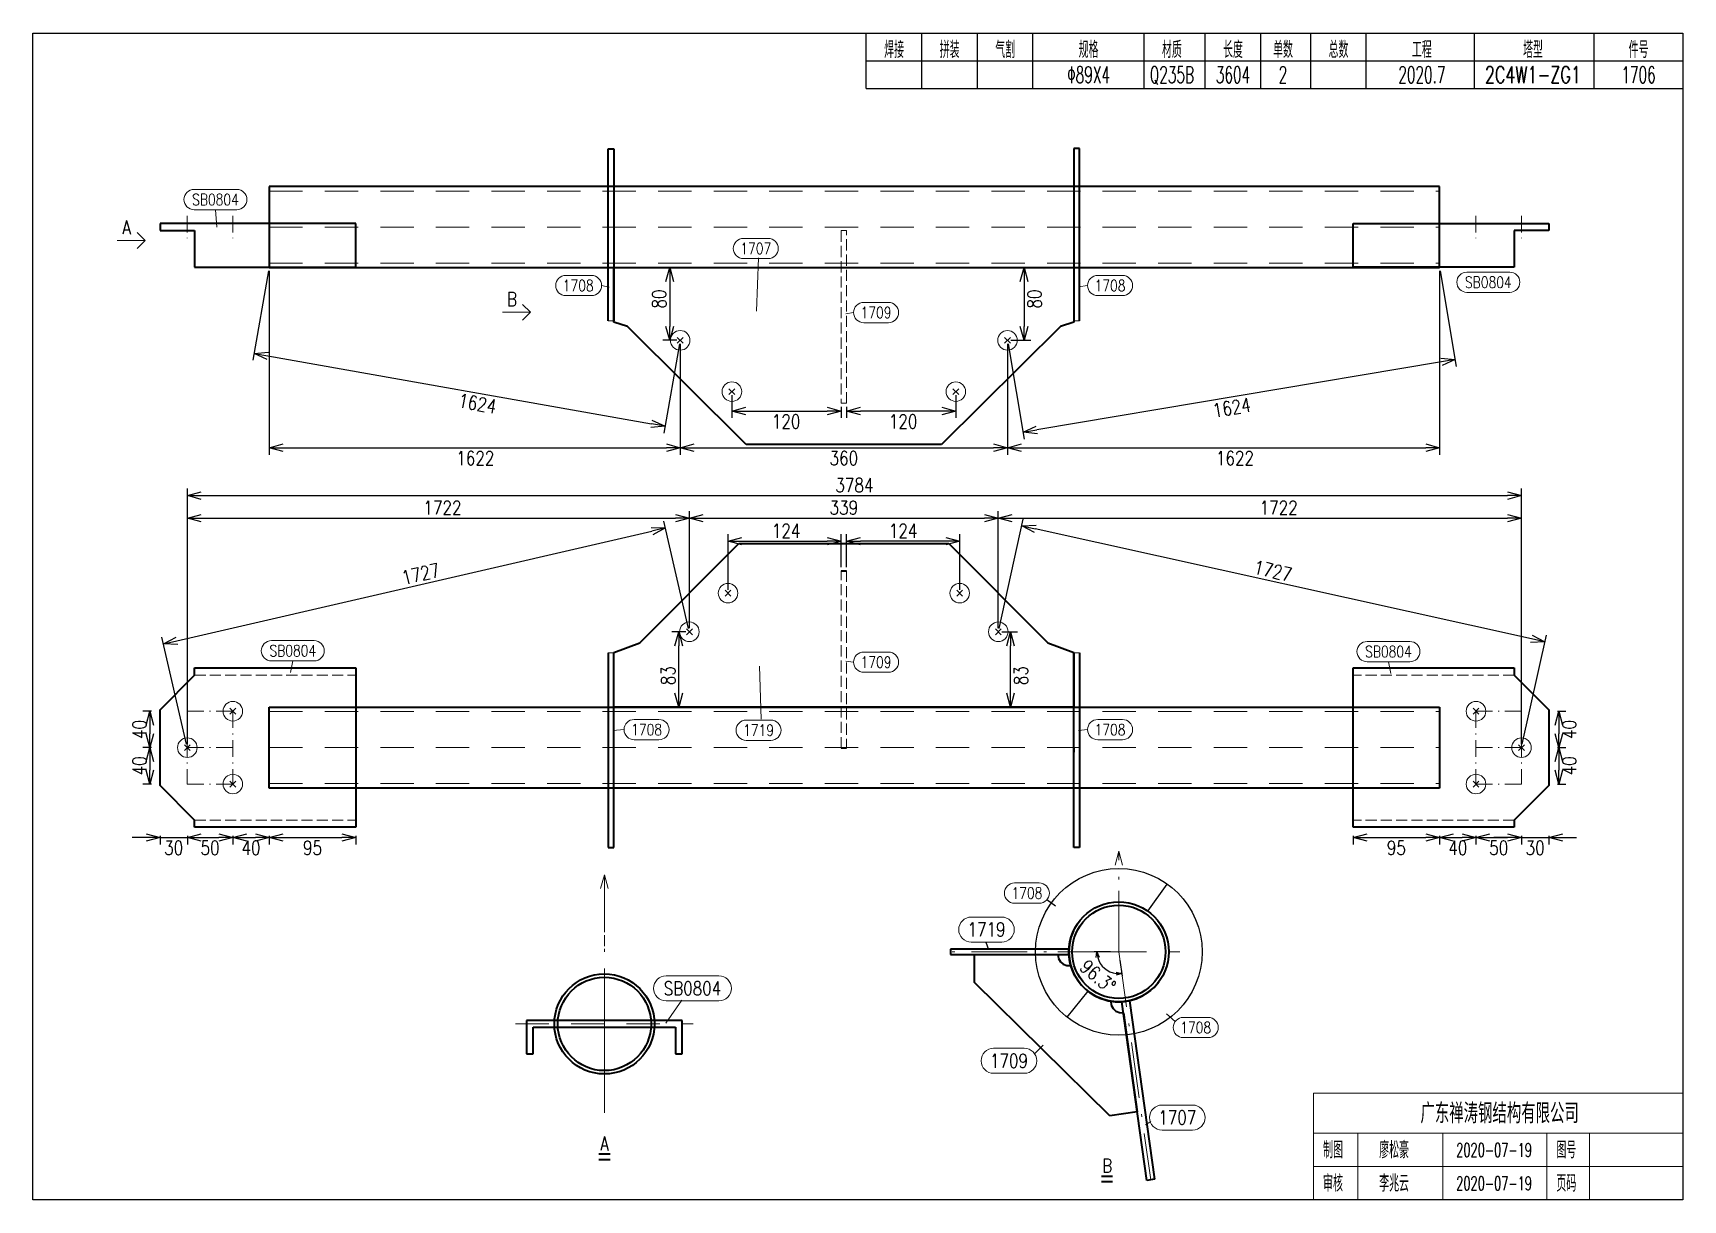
# Model space of a CAD drawing. Extents: x 154981 to 165753, y -86801 to -82885.
# Drawn here: x 157975.1 to 158272.1, y -83946.7 to -83736.7 of the extents above; entities that cross this region are included whole.
import ezdxf
from ezdxf.enums import TextEntityAlignment as Align

# ---------------------------------------------------------------- set-up
doc = ezdxf.new("R2010")
doc.units = 0
doc.header["$MEASUREMENT"] = 0
for name, pattern in [('一点画线', [5.2, 3, -1, 0.2, -1]), ('虚线', [2.75, 2, -0.75]), ('长一点画线', [16.5, 10, -3, 0.5, -3]), ('长虚线', [10, 6, -4])]:
    doc.linetypes.add(name, pattern=pattern)
doc.layers.get('0').update_dxf_attribs({"linetype": 'CONTINUOUS', "lineweight": 25})
doc.layers.get('Defpoints').update_dxf_attribs({"linetype": 'CONTINUOUS'})
doc.layers.add('4', color=7, linetype='CONTINUOUS', lineweight=25)
doc.layers.add('5', color=7, linetype='CONTINUOUS', lineweight=25)
doc.styles.add('DimFont', font='simplex.shx', dxfattribs={"width": 0.8, "bigfont": 'gbhzfs.shx'})
doc.styles.get("Standard").update_dxf_attribs({"font": 'simplex.shx', "width": 0.7, "height": 3, "bigfont": 'gbhzfs.shx'})
doc.dimstyles.new('DHDxfDimStyleOpen30', dxfattribs={"dimtxt": 2.5, "dimasz": 2.5, "dimexe": 1.25, "dimexo": 0.625, "dimtad": 2, "dimtxsty": 'DimFont', "dimblk": 'OPEN30', "dimblk1": 'OPEN30', "dimblk2": 'OPEN30', "dimcen": 2.5, "dimadec": 0, "dimazin": 0, "dimtfac": 1, "dimtmove": 0, "dimatfit": 3, "dimfxl": 0, "dimarcsym": 0})

msp = doc.modelspace()

# ---------------------------------------------------------------- texts
at = {"layer": '4', "color": 1, "linetype": 'Continuous', "lineweight": 25}
for s, width, p in [('焊接', 0.7, (158130.11666, -83739.66733)), ('拼装', 0.7, (158140.11666, -83739.66733)), ('气割', 0.7, (158150.11666, -83739.66733)), ('规格', 0.7, (158165.11666, -83739.66733)), ('材质', 0.7, (158180.11666, -83739.66733)), ('长度', 0.7, (158191.11666, -83739.66733)), ('单数', 0.7, (158200.11666, -83739.66733)), ('总数', 0.7, (158210.11666, -83739.66733)), ('工程', 0.7, (158225.11666, -83739.66733)), ('塔型', 0.7, (158245.11666, -83739.66733)), ('件号', 0.6, (158264.11666, -83739.66733)), ('Φ89X4', 0.6, (158165.11666, -83744.16733)), ('Q235B', 0.6, (158180.11666, -83744.16733)), ('3604', 0.6, (158191.11666, -83744.16733)), ('2', 0.6, (158200.11666, -83744.16733)), ('2020.7', 0.6, (158225.11666, -83744.16733)), ('2C4W1-ZG1', 0.7, (158245.11666, -83744.16733)), ('1706', 0.6, (158264.11666, -83744.16733))]:
    msp.add_text(s, height=3, dxfattribs=dict(at, width=width)).set_placement(p, align=Align.MIDDLE_CENTER)
at = {"layer": '4', "color": 1, "linetype": 'Continuous', "lineweight": 13}
msp.add_text('广东禅涛钢结构有限公司', height=3.6, dxfattribs=at).set_placement((158239.11666, -83931.06733), align=Align.MIDDLE_CENTER)
for s, height, width, p in [('制图', 3, 0.8, (158209.11666, -83937.66733)), ('廖松豪', 3, 0.7, (158220.11666, -83937.66733)), ('2020-07-19', 2.5, 0.6, (158238.11666, -83937.66733)), ('图号', 3, 0.8, (158251.11666, -83937.66733)), ('审核', 3, 0.8, (158209.11666, -83943.66733)), ('李兆云', 3, 0.7, (158220.11666, -83943.66733)), ('2020-07-19', 2.5, 0.6, (158238.11666, -83943.66733)), ('页码', 3, 0.8, (158251.11666, -83943.66733))]:
    msp.add_text(s, height=height, dxfattribs=dict(at, width=width)).set_placement(p, align=Align.MIDDLE_CENTER)
at = {"layer": '5', "color": 6, "linetype": 'Continuous', "lineweight": 18, "width": 0.8}
for s, height, p in [('SB0804', 2.025, (158007.95853, -83766.64272)), ('1707', 2.025, (158105.22171, -83775.44503)), ('SB0804', 2.025, (158237.0743, -83781.52087)), ('1708', 2.025, (158073.24941, -83782.10915)), ('1708', 2.025, (158168.99476, -83782.10915)), ('1709', 2.025, (158126.87476, -83786.96915)), ('SB0804', 2.025, (158021.87951, -83847.83129)), ('1709', 2.025, (158126.87476, -83849.87876)), ('SB0804', 2.025, (158219.10089, -83847.98481)), ('1708', 2.025, (158085.56476, -83862.02876)), ('1719', 2.025, (158105.71685, -83862.1294)), ('1708', 2.025, (158168.99476, -83862.02876)), ('1708', 2.025, (158154.01422, -83891.43814)), ('1719', 2.5, (158146.74285, -83898.00181)), ('SB0804', 2.5, (158093.81716, -83908.5824)), ('1708', 2.025, (158184.40985, -83915.63183)), ('1709', 2.5, (158150.78429, -83921.62252)), ('1707', 2.5, (158181.09038, -83931.83442))]:
    msp.add_text(s, height=height, dxfattribs=at).set_placement(p, align=Align.MIDDLE_CENTER)
at = {"layer": '5', "color": 6, "linetype": 'Continuous', "lineweight": 13, "width": 0.8}
for s, p in [('A', (157991.97498, -83771.64468)), ('B', (158061.34214, -83784.55428))]:
    msp.add_text(s, height=2.5, dxfattribs=at).set_placement(p, align=Align.MIDDLE_CENTER)
at = {"layer": '5', "color": 6, "linetype": 'Continuous', "lineweight": 18, "width": 0.8}
for s, p in [('A', (158077.98571, -83935.26256)), ('B', (158168.4539, -83939.24198))]:
    msp.add_text(s, height=2.5, dxfattribs=at).set_placement(p, align=Align.TOP_CENTER)

# ---------------------------------------------------------------- blocks, each defined once
blk = doc.blocks.new('_OPEN30')
at = {"color": 0, "linetype": 'ByBlock', "lineweight": -2}
for p, q in [((-1, 0.27), (0, 0)), ((0, 0), (-1, -0.27)), ((0, 0), (-1, 0))]:
    blk.add_line(p, q, dxfattribs=at)
blk = doc.blocks.new('*D743')
at = {"layer": '5', "color": 3, "linetype": 'Continuous', "lineweight": -2}
for p, q in [((158169.07, -83902.01), (158166.13, -83902.01)), ((158170.77, -83903.5), (158171.18, -83906.4))]:
    blk.add_line(p, q, dxfattribs=at)
blk.add_arc((158170.57, -83902.01), 3.93, 194.6125, 263.3571, dxfattribs=at)
at = {"layer": 'Defpoints', "color": 0, "linetype": 'Continuous'}
for p in [(158169.57, -83902.01), (158170.57, -83902.01), (158167.26, -83904.13), (158170.7, -83903)]:
    blk.add_point(p, dxfattribs=at)
at = {"layer": '5', "color": 3, "linetype": 'Continuous', "lineweight": -2}
for p, rotation in [((158166.63, -83902.01), 97.30625291199132), ((158171.11, -83905.91), 0.6633574836571832)]:
    blk.add_blockref('_OPEN30', p, dxfattribs=dict(at, rotation=rotation))
at = {"layer": '5', "color": 6, "linetype": 'Continuous', "lineweight": 18, "insert": (158166.79, -83906.42), "char_height": 2.5, "attachment_point": 5, "rotation": 319.4448, "style": 'DimFont'}
blk.add_mtext('96.3%%d', dxfattribs=at)
blk = doc.blocks.new('*D774')
at = {"layer": '5', "color": 3, "linetype": 'Continuous', "lineweight": -2}
for p, q in [((157995.48, -83881.43), (157992.98, -83881.43)), ((157997.98, -83881.14), (157997.98, -83882.68)), ((157997.98, -83881.43), (158002.9, -83881.43)), ((158002.9, -83881.14), (158002.9, -83882.68)), ((158005.4, -83881.43), (158007.9, -83881.43))]:
    blk.add_line(p, q, dxfattribs=at)
at = {"layer": 'Defpoints', "color": 0, "linetype": 'Continuous'}
for p in [(157997.98, -83880.51), (158002.9, -83880.51), (158002.9, -83881.43)]:
    blk.add_point(p, dxfattribs=at)
at = {"layer": '5', "color": 3, "linetype": 'Continuous', "lineweight": -2, "xscale": 2.5, "yscale": 2.5, "zscale": 2.5}
blk.add_blockref('_OPEN30', (157997.98, -83881.43), dxfattribs=at)
at = {"layer": '5', "color": 3, "linetype": 'Continuous', "lineweight": -2, "xscale": 2.5, "yscale": 2.5, "zscale": 2.5, "rotation": 180}
blk.add_blockref('_OPEN30', (158002.9, -83881.43), dxfattribs=at)
at = {"layer": '5', "color": 6, "linetype": 'Continuous', "lineweight": 18, "insert": (158000.44, -83883.3), "char_height": 2.5, "attachment_point": 5, "line_spacing_factor": 0.6, "style": 'DimFont'}
blk.add_mtext('30', dxfattribs=at)
blk = doc.blocks.new('*D773')
at = {"layer": '5', "color": 3, "linetype": 'Continuous', "lineweight": -2}
for p, q in [((158002.9, -83881.14), (158002.9, -83882.68)), ((158005.4, -83881.43), (158008.59, -83881.43)), ((158011.09, -83881.14), (158011.09, -83882.68))]:
    blk.add_line(p, q, dxfattribs=at)
at = {"layer": 'Defpoints', "color": 0, "linetype": 'Continuous'}
for p in [(158002.9, -83880.51), (158011.09, -83880.51), (158011.09, -83881.43)]:
    blk.add_point(p, dxfattribs=at)
at = {"layer": '5', "color": 3, "linetype": 'Continuous', "lineweight": -2, "xscale": 2.5, "yscale": 2.5, "zscale": 2.5, "rotation": 180}
blk.add_blockref('_OPEN30', (158002.9, -83881.43), dxfattribs=at)
at = {"layer": '5', "color": 3, "linetype": 'Continuous', "lineweight": -2, "xscale": 2.5, "yscale": 2.5, "zscale": 2.5}
blk.add_blockref('_OPEN30', (158011.09, -83881.43), dxfattribs=at)
at = {"layer": '5', "color": 6, "linetype": 'Continuous', "lineweight": 18, "insert": (158006.99, -83883.3), "char_height": 2.5, "attachment_point": 5, "line_spacing_factor": 0.6, "style": 'DimFont'}
blk.add_mtext('50', dxfattribs=at)
blk = doc.blocks.new('*D772')
at = {"layer": '5', "color": 3, "linetype": 'Continuous', "lineweight": -2}
for p, q in [((158011.09, -83881.14), (158011.09, -83882.68)), ((158013.59, -83881.43), (158015.14, -83881.43)), ((158017.64, -83881.14), (158017.64, -83882.68))]:
    blk.add_line(p, q, dxfattribs=at)
at = {"layer": 'Defpoints', "color": 0, "linetype": 'Continuous'}
for p in [(158011.09, -83880.51), (158017.64, -83880.51), (158017.64, -83881.43)]:
    blk.add_point(p, dxfattribs=at)
at = {"layer": '5', "color": 3, "linetype": 'Continuous', "lineweight": -2, "xscale": 2.5, "yscale": 2.5, "zscale": 2.5, "rotation": 180}
blk.add_blockref('_OPEN30', (158011.09, -83881.43), dxfattribs=at)
at = {"layer": '5', "color": 3, "linetype": 'Continuous', "lineweight": -2, "xscale": 2.5, "yscale": 2.5, "zscale": 2.5}
blk.add_blockref('_OPEN30', (158017.64, -83881.43), dxfattribs=at)
at = {"layer": '5', "color": 6, "linetype": 'Continuous', "lineweight": 18, "insert": (158014.36, -83883.3), "char_height": 2.5, "attachment_point": 5, "line_spacing_factor": 0.6, "style": 'DimFont'}
blk.add_mtext('40', dxfattribs=at)
blk = doc.blocks.new('*D771')
at = {"layer": '5', "color": 3, "linetype": 'Continuous', "lineweight": -2}
for p, q in [((158017.64, -83881.14), (158017.64, -83882.68)), ((158020.14, -83881.43), (158030.7, -83881.43)), ((158033.2, -83881.14), (158033.2, -83882.68))]:
    blk.add_line(p, q, dxfattribs=at)
at = {"layer": 'Defpoints', "color": 0, "linetype": 'Continuous'}
for p in [(158017.64, -83880.51), (158033.2, -83880.51), (158033.2, -83881.43)]:
    blk.add_point(p, dxfattribs=at)
at = {"layer": '5', "color": 3, "linetype": 'Continuous', "lineweight": -2, "xscale": 2.5, "yscale": 2.5, "zscale": 2.5, "rotation": 180}
blk.add_blockref('_OPEN30', (158017.64, -83881.43), dxfattribs=at)
at = {"layer": '5', "color": 3, "linetype": 'Continuous', "lineweight": -2, "xscale": 2.5, "yscale": 2.5, "zscale": 2.5}
blk.add_blockref('_OPEN30', (158033.2, -83881.43), dxfattribs=at)
at = {"layer": '5', "color": 6, "linetype": 'Continuous', "lineweight": 18, "insert": (158025.42, -83883.3), "char_height": 2.5, "attachment_point": 5, "line_spacing_factor": 0.6, "style": 'DimFont'}
blk.add_mtext('95', dxfattribs=at)
blk = doc.blocks.new('*D770')
at = {"layer": '5', "color": 3, "linetype": 'Continuous', "lineweight": -2}
for p, q in [((157996.45, -83858.72), (157994.91, -83858.72)), ((157996.16, -83861.22), (157996.16, -83862.77)), ((157996.45, -83865.27), (157994.91, -83865.27))]:
    blk.add_line(p, q, dxfattribs=at)
at = {"layer": 'Defpoints', "color": 0, "linetype": 'Continuous'}
for p in [(157997.07, -83858.72), (157996.16, -83865.27), (157997.07, -83865.27)]:
    blk.add_point(p, dxfattribs=at)
at = {"layer": '5', "color": 3, "linetype": 'Continuous', "lineweight": -2, "xscale": 2.5, "yscale": 2.5, "zscale": 2.5}
for p, rotation in [((157996.16, -83858.72), 90), ((157996.16, -83865.27), 270)]:
    blk.add_blockref('_OPEN30', p, dxfattribs=dict(at, rotation=rotation))
at = {"layer": '5', "color": 6, "linetype": 'Continuous', "lineweight": 18, "insert": (157994.28, -83861.99), "char_height": 2.5, "attachment_point": 5, "rotation": 90, "line_spacing_factor": 0.6, "style": 'DimFont'}
blk.add_mtext('40', dxfattribs=at)
blk = doc.blocks.new('*D769')
at = {"layer": '5', "color": 3, "linetype": 'Continuous', "lineweight": -2}
for p, q in [((157996.45, -83865.27), (157994.91, -83865.27)), ((157996.16, -83867.77), (157996.16, -83869.32)), ((157996.45, -83871.82), (157994.91, -83871.82))]:
    blk.add_line(p, q, dxfattribs=at)
at = {"layer": 'Defpoints', "color": 0, "linetype": 'Continuous'}
for p in [(157997.07, -83865.27), (157996.16, -83871.82), (157997.07, -83871.82)]:
    blk.add_point(p, dxfattribs=at)
at = {"layer": '5', "color": 3, "linetype": 'Continuous', "lineweight": -2, "xscale": 2.5, "yscale": 2.5, "zscale": 2.5}
for p, rotation in [((157996.16, -83865.27), 90), ((157996.16, -83871.82), 270)]:
    blk.add_blockref('_OPEN30', p, dxfattribs=dict(at, rotation=rotation))
at = {"layer": '5', "color": 6, "linetype": 'Continuous', "lineweight": 18, "insert": (157994.28, -83868.55), "char_height": 2.5, "attachment_point": 5, "rotation": 90, "line_spacing_factor": 0.6, "style": 'DimFont'}
blk.add_mtext('40', dxfattribs=at)
blk = doc.blocks.new('*D768')
at = {"layer": '5', "color": 3, "linetype": 'Continuous', "lineweight": -2}
for p, q in [((158212.74, -83881.14), (158212.74, -83882.68)), ((158215.24, -83881.43), (158225.8, -83881.43)), ((158228.3, -83881.14), (158228.3, -83882.68))]:
    blk.add_line(p, q, dxfattribs=at)
at = {"layer": 'Defpoints', "color": 0, "linetype": 'Continuous'}
for p in [(158212.74, -83880.51), (158228.3, -83880.51), (158228.3, -83881.43)]:
    blk.add_point(p, dxfattribs=at)
at = {"layer": '5', "color": 3, "linetype": 'Continuous', "lineweight": -2, "xscale": 2.5, "yscale": 2.5, "zscale": 2.5, "rotation": 180}
blk.add_blockref('_OPEN30', (158212.74, -83881.43), dxfattribs=at)
at = {"layer": '5', "color": 3, "linetype": 'Continuous', "lineweight": -2, "xscale": 2.5, "yscale": 2.5, "zscale": 2.5}
blk.add_blockref('_OPEN30', (158228.3, -83881.43), dxfattribs=at)
at = {"layer": '5', "color": 6, "linetype": 'Continuous', "lineweight": 18, "insert": (158220.52, -83883.3), "char_height": 2.5, "attachment_point": 5, "line_spacing_factor": 0.6, "style": 'DimFont'}
blk.add_mtext('95', dxfattribs=at)
blk = doc.blocks.new('*D767')
at = {"layer": '5', "color": 3, "linetype": 'Continuous', "lineweight": -2}
for p, q in [((158228.3, -83881.14), (158228.3, -83882.68)), ((158230.8, -83881.43), (158232.35, -83881.43)), ((158234.85, -83881.14), (158234.85, -83882.68))]:
    blk.add_line(p, q, dxfattribs=at)
at = {"layer": 'Defpoints', "color": 0, "linetype": 'Continuous'}
for p in [(158228.3, -83880.51), (158234.85, -83880.51), (158234.85, -83881.43)]:
    blk.add_point(p, dxfattribs=at)
at = {"layer": '5', "color": 3, "linetype": 'Continuous', "lineweight": -2, "xscale": 2.5, "yscale": 2.5, "zscale": 2.5, "rotation": 180}
blk.add_blockref('_OPEN30', (158228.3, -83881.43), dxfattribs=at)
at = {"layer": '5', "color": 3, "linetype": 'Continuous', "lineweight": -2, "xscale": 2.5, "yscale": 2.5, "zscale": 2.5}
blk.add_blockref('_OPEN30', (158234.85, -83881.43), dxfattribs=at)
at = {"layer": '5', "color": 6, "linetype": 'Continuous', "lineweight": 18, "insert": (158231.58, -83883.3), "char_height": 2.5, "attachment_point": 5, "line_spacing_factor": 0.6, "style": 'DimFont'}
blk.add_mtext('40', dxfattribs=at)
blk = doc.blocks.new('*D766')
at = {"layer": '5', "color": 3, "linetype": 'Continuous', "lineweight": -2}
for p, q in [((158234.85, -83881.14), (158234.85, -83882.68)), ((158237.35, -83881.43), (158240.55, -83881.43)), ((158243.05, -83881.14), (158243.05, -83882.68))]:
    blk.add_line(p, q, dxfattribs=at)
at = {"layer": 'Defpoints', "color": 0, "linetype": 'Continuous'}
for p in [(158234.85, -83880.51), (158243.05, -83880.51), (158243.05, -83881.43)]:
    blk.add_point(p, dxfattribs=at)
at = {"layer": '5', "color": 3, "linetype": 'Continuous', "lineweight": -2, "xscale": 2.5, "yscale": 2.5, "zscale": 2.5, "rotation": 180}
blk.add_blockref('_OPEN30', (158234.85, -83881.43), dxfattribs=at)
at = {"layer": '5', "color": 3, "linetype": 'Continuous', "lineweight": -2, "xscale": 2.5, "yscale": 2.5, "zscale": 2.5}
blk.add_blockref('_OPEN30', (158243.05, -83881.43), dxfattribs=at)
at = {"layer": '5', "color": 6, "linetype": 'Continuous', "lineweight": 18, "insert": (158238.95, -83883.3), "char_height": 2.5, "attachment_point": 5, "line_spacing_factor": 0.6, "style": 'DimFont'}
blk.add_mtext('50', dxfattribs=at)
blk = doc.blocks.new('*D765')
at = {"layer": '5', "color": 3, "linetype": 'Continuous', "lineweight": -2}
for p, q in [((158240.55, -83881.43), (158238.05, -83881.43)), ((158243.05, -83881.14), (158243.05, -83882.68)), ((158243.05, -83881.43), (158247.96, -83881.43)), ((158247.96, -83881.14), (158247.96, -83882.68)), ((158250.46, -83881.43), (158252.96, -83881.43))]:
    blk.add_line(p, q, dxfattribs=at)
at = {"layer": 'Defpoints', "color": 0, "linetype": 'Continuous'}
for p in [(158243.05, -83880.51), (158247.96, -83880.51), (158247.96, -83881.43)]:
    blk.add_point(p, dxfattribs=at)
at = {"layer": '5', "color": 3, "linetype": 'Continuous', "lineweight": -2, "xscale": 2.5, "yscale": 2.5, "zscale": 2.5}
blk.add_blockref('_OPEN30', (158243.05, -83881.43), dxfattribs=at)
at = {"layer": '5', "color": 3, "linetype": 'Continuous', "lineweight": -2, "xscale": 2.5, "yscale": 2.5, "zscale": 2.5, "rotation": 180}
blk.add_blockref('_OPEN30', (158247.96, -83881.43), dxfattribs=at)
at = {"layer": '5', "color": 6, "linetype": 'Continuous', "lineweight": 18, "insert": (158245.5, -83883.3), "char_height": 2.5, "attachment_point": 5, "line_spacing_factor": 0.6, "style": 'DimFont'}
blk.add_mtext('30', dxfattribs=at)
blk = doc.blocks.new('*D764')
at = {"layer": '5', "color": 3, "linetype": 'Continuous', "lineweight": -2}
for p, q in [((158249.5, -83858.72), (158251.03, -83858.72)), ((158249.78, -83861.22), (158249.78, -83862.77)), ((158249.5, -83865.27), (158251.03, -83865.27))]:
    blk.add_line(p, q, dxfattribs=at)
at = {"layer": 'Defpoints', "color": 0, "linetype": 'Continuous'}
for p in [(158248.87, -83858.72), (158248.87, -83865.27), (158249.78, -83865.27)]:
    blk.add_point(p, dxfattribs=at)
at = {"layer": '5', "color": 3, "linetype": 'Continuous', "lineweight": -2, "xscale": 2.5, "yscale": 2.5, "zscale": 2.5}
for p, rotation in [((158249.78, -83858.72), 90), ((158249.78, -83865.27), 270)]:
    blk.add_blockref('_OPEN30', p, dxfattribs=dict(at, rotation=rotation))
at = {"layer": '5', "color": 6, "linetype": 'Continuous', "lineweight": 18, "insert": (158251.66, -83861.99), "char_height": 2.5, "attachment_point": 5, "rotation": 90, "line_spacing_factor": 0.6, "style": 'DimFont'}
blk.add_mtext('40', dxfattribs=at)
blk = doc.blocks.new('*D763')
at = {"layer": '5', "color": 3, "linetype": 'Continuous', "lineweight": -2}
for p, q in [((158249.5, -83865.27), (158251.03, -83865.27)), ((158249.78, -83867.77), (158249.78, -83869.32)), ((158249.5, -83871.82), (158251.03, -83871.82))]:
    blk.add_line(p, q, dxfattribs=at)
at = {"layer": 'Defpoints', "color": 0, "linetype": 'Continuous'}
for p in [(158248.87, -83865.27), (158248.87, -83871.82), (158249.78, -83871.82)]:
    blk.add_point(p, dxfattribs=at)
at = {"layer": '5', "color": 3, "linetype": 'Continuous', "lineweight": -2, "xscale": 2.5, "yscale": 2.5, "zscale": 2.5}
for p, rotation in [((158249.78, -83865.27), 90), ((158249.78, -83871.82), 270)]:
    blk.add_blockref('_OPEN30', p, dxfattribs=dict(at, rotation=rotation))
at = {"layer": '5', "color": 6, "linetype": 'Continuous', "lineweight": 18, "insert": (158251.66, -83868.55), "char_height": 2.5, "attachment_point": 5, "rotation": 90, "line_spacing_factor": 0.6, "style": 'DimFont'}
blk.add_mtext('40', dxfattribs=at)
blk = doc.blocks.new('板孔21.5')
at = {"layer": '5', "color": 7, "linetype": 'Continuous', "lineweight": 13}
for p, q in [((-0.3, -0.3), (0.3, 0.3)), ((0.3, -0.3), (-0.3, 0.3))]:
    blk.add_line(p, q, dxfattribs=at)
blk.add_circle((0, 0), 1, dxfattribs=at)
blk = doc.blocks.new('*D762')
at = {"layer": '5', "color": 3, "linetype": 'Continuous', "lineweight": -2}
for p, q in [((158093.13, -83843.81), (158088.68, -83824.52)), ((158001.02, -83846.03), (158086.53, -83826.3)), ((158002.76, -83864.66), (157998.31, -83845.37))]:
    blk.add_line(p, q, dxfattribs=at)
at = {"layer": 'Defpoints', "color": 0, "linetype": 'Continuous'}
for p in [(158088.96, -83825.74), (158093.27, -83844.42), (158002.9, -83865.27)]:
    blk.add_point(p, dxfattribs=at)
at = {"layer": '5', "color": 3, "linetype": 'Continuous', "lineweight": -2, "xscale": 2.5, "yscale": 2.5, "zscale": 2.5}
for p, rotation in [((158088.96, -83825.74), 12.9917107051458), ((157998.59, -83846.59), 192.9917107051458)]:
    blk.add_blockref('_OPEN30', p, dxfattribs=dict(at, rotation=rotation))
at = {"layer": '5', "color": 6, "linetype": 'Continuous', "lineweight": 18, "insert": (158044.89, -83833.99), "char_height": 2.5, "attachment_point": 5, "rotation": 12.9917, "line_spacing_factor": 0.6, "style": 'DimFont'}
blk.add_mtext('1727', dxfattribs=at)
blk = doc.blocks.new('*D761')
at = {"layer": '5', "color": 3, "linetype": 'Continuous', "lineweight": -2}
for p, q in [((158149.01, -83843.81), (158153.36, -83824.14)), ((158244.82, -83845.68), (158155.53, -83825.91)), ((158243.18, -83864.66), (158247.53, -83845))]:
    blk.add_line(p, q, dxfattribs=at)
at = {"layer": 'Defpoints', "color": 0, "linetype": 'Continuous'}
for p in [(158153.09, -83825.37), (158148.87, -83844.42), (158243.05, -83865.27)]:
    blk.add_point(p, dxfattribs=at)
at = {"layer": '5', "color": 3, "linetype": 'Continuous', "lineweight": -2, "xscale": 2.5, "yscale": 2.5, "zscale": 2.5}
for p, rotation in [((158153.09, -83825.37), 167.5154267290416), ((158247.26, -83846.22), 347.5154267290416)]:
    blk.add_blockref('_OPEN30', p, dxfattribs=dict(at, rotation=rotation))
at = {"layer": '5', "color": 6, "linetype": 'Continuous', "lineweight": 18, "insert": (158198.28, -83833.45), "char_height": 2.5, "attachment_point": 5, "rotation": 347.5154, "line_spacing_factor": 0.6, "style": 'DimFont'}
blk.add_mtext('1727', dxfattribs=at)
blk = doc.blocks.new('*D760')
at = {"layer": '5', "color": 3, "linetype": 'Continuous', "lineweight": -2}
for p, q in [((158092.65, -83844.42), (158090.09, -83844.42)), ((158091.34, -83855.48), (158091.34, -83846.92)), ((158092.65, -83857.98), (158090.09, -83857.98))]:
    blk.add_line(p, q, dxfattribs=at)
at = {"layer": 'Defpoints', "color": 0, "linetype": 'Continuous'}
for p in [(158091.34, -83844.42), (158093.27, -83844.42), (158093.27, -83857.98)]:
    blk.add_point(p, dxfattribs=at)
at = {"layer": '5', "color": 3, "linetype": 'Continuous', "lineweight": -2, "xscale": 2.5, "yscale": 2.5, "zscale": 2.5}
for p, rotation in [((158091.34, -83844.42), 90), ((158091.34, -83857.98), 270)]:
    blk.add_blockref('_OPEN30', p, dxfattribs=dict(at, rotation=rotation))
at = {"layer": '5', "color": 6, "linetype": 'Continuous', "lineweight": 18, "insert": (158089.46, -83852.31), "char_height": 2.5, "attachment_point": 5, "rotation": 90, "line_spacing_factor": 0.6, "style": 'DimFont'}
blk.add_mtext('83', dxfattribs=at)
blk = doc.blocks.new('*D759')
at = {"layer": '5', "color": 3, "linetype": 'Continuous', "lineweight": -2}
for p, q in [((158149.5, -83844.42), (158152.32, -83844.42)), ((158151.07, -83855.48), (158151.07, -83846.92)), ((158149.5, -83857.98), (158152.32, -83857.98))]:
    blk.add_line(p, q, dxfattribs=at)
at = {"layer": 'Defpoints', "color": 0, "linetype": 'Continuous'}
for p in [(158148.87, -83844.42), (158151.07, -83844.42), (158148.87, -83857.98)]:
    blk.add_point(p, dxfattribs=at)
at = {"layer": '5', "color": 3, "linetype": 'Continuous', "lineweight": -2, "xscale": 2.5, "yscale": 2.5, "zscale": 2.5}
for p, rotation in [((158151.07, -83844.42), 90), ((158151.07, -83857.98), 270)]:
    blk.add_blockref('_OPEN30', p, dxfattribs=dict(at, rotation=rotation))
at = {"layer": '5', "color": 6, "linetype": 'Continuous', "lineweight": 18, "insert": (158152.95, -83852.31), "char_height": 2.5, "attachment_point": 5, "rotation": 90, "line_spacing_factor": 0.6, "style": 'DimFont'}
blk.add_mtext('83', dxfattribs=at)
blk = doc.blocks.new('*D758')
at = {"layer": '5', "color": 3, "linetype": 'Continuous', "lineweight": -2}
for p, q in [((158002.9, -83864.64), (158002.9, -83822.71)), ((158005.4, -83823.96), (158090.77, -83823.96)), ((158093.27, -83843.79), (158093.27, -83822.71))]:
    blk.add_line(p, q, dxfattribs=at)
at = {"layer": 'Defpoints', "color": 0, "linetype": 'Continuous'}
for p in [(158093.27, -83823.96), (158093.27, -83844.42), (158002.9, -83865.27)]:
    blk.add_point(p, dxfattribs=at)
at = {"layer": '5', "color": 3, "linetype": 'Continuous', "lineweight": -2, "xscale": 2.5, "yscale": 2.5, "zscale": 2.5, "rotation": 180}
blk.add_blockref('_OPEN30', (158002.9, -83823.96), dxfattribs=at)
at = {"layer": '5', "color": 3, "linetype": 'Continuous', "lineweight": -2, "xscale": 2.5, "yscale": 2.5, "zscale": 2.5}
blk.add_blockref('_OPEN30', (158093.27, -83823.96), dxfattribs=at)
at = {"layer": '5', "color": 6, "linetype": 'Continuous', "lineweight": 18, "insert": (158048.82, -83822.08), "char_height": 2.5, "attachment_point": 5, "line_spacing_factor": 0.6, "style": 'DimFont'}
blk.add_mtext('1722', dxfattribs=at)
blk = doc.blocks.new('*D757')
at = {"layer": '5', "color": 3, "linetype": 'Continuous', "lineweight": -2}
for p, q in [((158093.27, -83843.79), (158093.27, -83822.71)), ((158095.77, -83823.96), (158146.37, -83823.96)), ((158148.87, -83843.79), (158148.87, -83822.71))]:
    blk.add_line(p, q, dxfattribs=at)
at = {"layer": 'Defpoints', "color": 0, "linetype": 'Continuous'}
for p in [(158148.87, -83823.96), (158093.27, -83844.42), (158148.87, -83844.42)]:
    blk.add_point(p, dxfattribs=at)
at = {"layer": '5', "color": 3, "linetype": 'Continuous', "lineweight": -2, "xscale": 2.5, "yscale": 2.5, "zscale": 2.5, "rotation": 180}
blk.add_blockref('_OPEN30', (158093.27, -83823.96), dxfattribs=at)
at = {"layer": '5', "color": 3, "linetype": 'Continuous', "lineweight": -2, "xscale": 2.5, "yscale": 2.5, "zscale": 2.5}
blk.add_blockref('_OPEN30', (158148.87, -83823.96), dxfattribs=at)
at = {"layer": '5', "color": 6, "linetype": 'Continuous', "lineweight": 18, "insert": (158121.07, -83822.08), "char_height": 2.5, "attachment_point": 5, "line_spacing_factor": 0.6, "style": 'DimFont'}
blk.add_mtext('339', dxfattribs=at)
blk = doc.blocks.new('*D756')
at = {"layer": '5', "color": 3, "linetype": 'Continuous', "lineweight": -2}
for p, q in [((158148.87, -83843.79), (158148.87, -83822.71)), ((158151.37, -83823.96), (158240.55, -83823.96)), ((158243.05, -83864.64), (158243.05, -83822.71))]:
    blk.add_line(p, q, dxfattribs=at)
at = {"layer": 'Defpoints', "color": 0, "linetype": 'Continuous'}
for p in [(158243.05, -83823.96), (158148.87, -83844.42), (158243.05, -83865.27)]:
    blk.add_point(p, dxfattribs=at)
at = {"layer": '5', "color": 3, "linetype": 'Continuous', "lineweight": -2, "xscale": 2.5, "yscale": 2.5, "zscale": 2.5, "rotation": 180}
blk.add_blockref('_OPEN30', (158148.87, -83823.96), dxfattribs=at)
at = {"layer": '5', "color": 3, "linetype": 'Continuous', "lineweight": -2, "xscale": 2.5, "yscale": 2.5, "zscale": 2.5}
blk.add_blockref('_OPEN30', (158243.05, -83823.96), dxfattribs=at)
at = {"layer": '5', "color": 6, "linetype": 'Continuous', "lineweight": 18, "insert": (158199.34, -83822.08), "char_height": 2.5, "attachment_point": 5, "line_spacing_factor": 0.6, "style": 'DimFont'}
blk.add_mtext('1722', dxfattribs=at)
blk = doc.blocks.new('*D755')
at = {"layer": '5', "color": 3, "linetype": 'Continuous', "lineweight": -2}
for p, q in [((158100.22, -83836.84), (158100.22, -83826.86)), ((158102.72, -83828.11), (158118.08, -83828.11)), ((158120.58, -83832.81), (158120.58, -83826.86))]:
    blk.add_line(p, q, dxfattribs=at)
at = {"layer": 'Defpoints', "color": 0, "linetype": 'Continuous'}
for p in [(158120.58, -83828.11), (158120.58, -83833.44), (158100.22, -83837.47)]:
    blk.add_point(p, dxfattribs=at)
at = {"layer": '5', "color": 3, "linetype": 'Continuous', "lineweight": -2, "xscale": 2.5, "yscale": 2.5, "zscale": 2.5, "rotation": 180}
blk.add_blockref('_OPEN30', (158100.22, -83828.11), dxfattribs=at)
at = {"layer": '5', "color": 3, "linetype": 'Continuous', "lineweight": -2, "xscale": 2.5, "yscale": 2.5, "zscale": 2.5}
blk.add_blockref('_OPEN30', (158120.58, -83828.11), dxfattribs=at)
at = {"layer": '5', "color": 6, "linetype": 'Continuous', "lineweight": 18, "insert": (158110.67, -83826.24), "char_height": 2.5, "attachment_point": 5, "line_spacing_factor": 0.6, "style": 'DimFont'}
blk.add_mtext('124', dxfattribs=at)
blk = doc.blocks.new('*D754')
at = {"layer": '5', "color": 3, "linetype": 'Continuous', "lineweight": -2}
for p, q in [((158121.56, -83832.81), (158121.56, -83826.86)), ((158139.42, -83828.11), (158124.06, -83828.11)), ((158141.92, -83836.84), (158141.92, -83826.86))]:
    blk.add_line(p, q, dxfattribs=at)
at = {"layer": 'Defpoints', "color": 0, "linetype": 'Continuous'}
for p in [(158121.56, -83828.11), (158121.56, -83833.44), (158141.92, -83837.47)]:
    blk.add_point(p, dxfattribs=at)
at = {"layer": '5', "color": 3, "linetype": 'Continuous', "lineweight": -2, "xscale": 2.5, "yscale": 2.5, "zscale": 2.5, "rotation": 180}
blk.add_blockref('_OPEN30', (158121.56, -83828.11), dxfattribs=at)
at = {"layer": '5', "color": 3, "linetype": 'Continuous', "lineweight": -2, "xscale": 2.5, "yscale": 2.5, "zscale": 2.5}
blk.add_blockref('_OPEN30', (158141.92, -83828.11), dxfattribs=at)
at = {"layer": '5', "color": 6, "linetype": 'Continuous', "lineweight": 18, "insert": (158131.73, -83826.24), "char_height": 2.5, "attachment_point": 5, "line_spacing_factor": 0.6, "style": 'DimFont'}
blk.add_mtext('124', dxfattribs=at)
blk = doc.blocks.new('*D753')
at = {"layer": '5', "color": 3, "linetype": 'Continuous', "lineweight": -2}
for p, q in [((158017.53, -83779.48), (158014.69, -83795.55)), ((158091.51, -83792.59), (158088.66, -83808.65)), ((158017.37, -83794.75), (158086.42, -83806.98))]:
    blk.add_line(p, q, dxfattribs=at)
at = {"layer": 'Defpoints', "color": 0, "linetype": 'Continuous'}
for p in [(158017.64, -83778.87), (158091.62, -83791.97), (158088.88, -83807.42)]:
    blk.add_point(p, dxfattribs=at)
at = {"layer": '5', "color": 3, "linetype": 'Continuous', "lineweight": -2, "xscale": 2.5, "yscale": 2.5, "zscale": 2.5}
for p, rotation in [((158014.9, -83794.32), 169.9571926676152), ((158088.88, -83807.42), 349.9571926676152)]:
    blk.add_blockref('_OPEN30', p, dxfattribs=dict(at, rotation=rotation))
at = {"layer": '5', "color": 6, "linetype": 'Continuous', "lineweight": 18, "insert": (158055.11, -83803.34), "char_height": 2.5, "attachment_point": 5, "rotation": 349.9572, "line_spacing_factor": 0.6, "style": 'DimFont'}
blk.add_mtext('1624', dxfattribs=at)
blk = doc.blocks.new('*D752')
at = {"layer": '5', "color": 3, "linetype": 'Continuous', "lineweight": -2}
for p, q in [((158228.41, -83779.49), (158231.3, -83796.65)), ((158150.63, -83792.59), (158153.52, -83809.75)), ((158228.62, -83795.83), (158155.78, -83808.1))]:
    blk.add_line(p, q, dxfattribs=at)
at = {"layer": 'Defpoints', "color": 0, "linetype": 'Continuous'}
for p in [(158228.3, -83778.87), (158150.53, -83791.97), (158153.32, -83808.52)]:
    blk.add_point(p, dxfattribs=at)
at = {"layer": '5', "color": 3, "linetype": 'Continuous', "lineweight": -2, "xscale": 2.5, "yscale": 2.5, "zscale": 2.5}
for p, rotation in [((158231.09, -83795.42), 9.561717181934847), ((158153.32, -83808.52), 189.5617171819349)]:
    blk.add_blockref('_OPEN30', p, dxfattribs=dict(at, rotation=rotation))
at = {"layer": '5', "color": 6, "linetype": 'Continuous', "lineweight": 18, "insert": (158190.89, -83804.09), "char_height": 2.5, "attachment_point": 5, "rotation": 9.5617, "line_spacing_factor": 0.6, "style": 'DimFont'}
blk.add_mtext('1624', dxfattribs=at)
blk = doc.blocks.new('*D751')
at = {"layer": '5', "color": 3, "linetype": 'Continuous', "lineweight": -2}
for p, q in [((158090.99, -83778.87), (158088.47, -83778.87)), ((158089.72, -83781.37), (158089.72, -83789.47)), ((158090.99, -83791.97), (158088.47, -83791.97))]:
    blk.add_line(p, q, dxfattribs=at)
at = {"layer": 'Defpoints', "color": 0, "linetype": 'Continuous'}
for p in [(158091.62, -83778.87), (158089.72, -83791.97), (158091.62, -83791.97)]:
    blk.add_point(p, dxfattribs=at)
at = {"layer": '5', "color": 3, "linetype": 'Continuous', "lineweight": -2, "xscale": 2.5, "yscale": 2.5, "zscale": 2.5}
for p, rotation in [((158089.72, -83778.87), 90), ((158089.72, -83791.97), 270)]:
    blk.add_blockref('_OPEN30', p, dxfattribs=dict(at, rotation=rotation))
at = {"layer": '5', "color": 6, "linetype": 'Continuous', "lineweight": 18, "insert": (158087.84, -83784.54), "char_height": 2.5, "attachment_point": 5, "rotation": 90, "line_spacing_factor": 0.6, "style": 'DimFont'}
blk.add_mtext('80', dxfattribs=at)
blk = doc.blocks.new('*D750')
at = {"layer": '5', "color": 3, "linetype": 'Continuous', "lineweight": -2}
for p, q in [((158151.15, -83778.87), (158154.75, -83778.87)), ((158153.5, -83781.37), (158153.5, -83789.47)), ((158151.15, -83791.97), (158154.75, -83791.97))]:
    blk.add_line(p, q, dxfattribs=at)
at = {"layer": 'Defpoints', "color": 0, "linetype": 'Continuous'}
for p in [(158150.53, -83778.87), (158150.53, -83791.97), (158153.5, -83791.97)]:
    blk.add_point(p, dxfattribs=at)
at = {"layer": '5', "color": 3, "linetype": 'Continuous', "lineweight": -2, "xscale": 2.5, "yscale": 2.5, "zscale": 2.5}
for p, rotation in [((158153.5, -83778.87), 90), ((158153.5, -83791.97), 270)]:
    blk.add_blockref('_OPEN30', p, dxfattribs=dict(at, rotation=rotation))
at = {"layer": '5', "color": 6, "linetype": 'Continuous', "lineweight": 18, "insert": (158155.38, -83784.54), "char_height": 2.5, "attachment_point": 5, "rotation": 90, "line_spacing_factor": 0.6, "style": 'DimFont'}
blk.add_mtext('80', dxfattribs=at)
blk = doc.blocks.new('*D749')
at = {"layer": '5', "color": 3, "linetype": 'Continuous', "lineweight": -2}
for p, q in [((158002.9, -83864.64), (158002.9, -83818.66)), ((158243.05, -83864.64), (158243.05, -83818.66)), ((158005.4, -83819.91), (158240.55, -83819.91))]:
    blk.add_line(p, q, dxfattribs=at)
at = {"layer": 'Defpoints', "color": 0, "linetype": 'Continuous'}
for p in [(158243.05, -83819.91), (158002.9, -83865.27), (158243.05, -83865.27)]:
    blk.add_point(p, dxfattribs=at)
at = {"layer": '5', "color": 3, "linetype": 'Continuous', "lineweight": -2, "xscale": 2.5, "yscale": 2.5, "zscale": 2.5, "rotation": 180}
blk.add_blockref('_OPEN30', (158002.9, -83819.91), dxfattribs=at)
at = {"layer": '5', "color": 3, "linetype": 'Continuous', "lineweight": -2, "xscale": 2.5, "yscale": 2.5, "zscale": 2.5}
blk.add_blockref('_OPEN30', (158243.05, -83819.91), dxfattribs=at)
at = {"layer": '5', "color": 6, "linetype": 'Continuous', "lineweight": 18, "insert": (158122.97, -83818.04), "char_height": 2.5, "attachment_point": 5, "line_spacing_factor": 0.6, "style": 'DimFont'}
blk.add_mtext('3784', dxfattribs=at)
blk = doc.blocks.new('*D748')
at = {"layer": '5', "color": 3, "linetype": 'Continuous', "lineweight": -2}
for p, q in [((158017.64, -83779.49), (158017.64, -83812.55)), ((158091.62, -83792.6), (158091.62, -83812.55)), ((158020.14, -83811.3), (158089.12, -83811.3))]:
    blk.add_line(p, q, dxfattribs=at)
at = {"layer": 'Defpoints', "color": 0, "linetype": 'Continuous'}
for p in [(158017.64, -83778.87), (158091.62, -83791.97), (158091.62, -83811.3)]:
    blk.add_point(p, dxfattribs=at)
at = {"layer": '5', "color": 3, "linetype": 'Continuous', "lineweight": -2, "xscale": 2.5, "yscale": 2.5, "zscale": 2.5, "rotation": 180}
blk.add_blockref('_OPEN30', (158017.64, -83811.3), dxfattribs=at)
at = {"layer": '5', "color": 3, "linetype": 'Continuous', "lineweight": -2, "xscale": 2.5, "yscale": 2.5, "zscale": 2.5}
blk.add_blockref('_OPEN30', (158091.62, -83811.3), dxfattribs=at)
at = {"layer": '5', "color": 6, "linetype": 'Continuous', "lineweight": 18, "insert": (158054.73, -83813.17), "char_height": 2.5, "attachment_point": 5, "line_spacing_factor": 0.6, "style": 'DimFont'}
blk.add_mtext('1622', dxfattribs=at)
blk = doc.blocks.new('*D747')
at = {"layer": '5', "color": 3, "linetype": 'Continuous', "lineweight": -2}
for p, q in [((158091.62, -83792.6), (158091.62, -83812.55)), ((158150.53, -83792.6), (158150.53, -83812.55)), ((158094.12, -83811.3), (158148.03, -83811.3))]:
    blk.add_line(p, q, dxfattribs=at)
at = {"layer": 'Defpoints', "color": 0, "linetype": 'Continuous'}
for p in [(158091.62, -83791.97), (158150.53, -83791.97), (158150.53, -83811.3)]:
    blk.add_point(p, dxfattribs=at)
at = {"layer": '5', "color": 3, "linetype": 'Continuous', "lineweight": -2, "xscale": 2.5, "yscale": 2.5, "zscale": 2.5, "rotation": 180}
blk.add_blockref('_OPEN30', (158091.62, -83811.3), dxfattribs=at)
at = {"layer": '5', "color": 3, "linetype": 'Continuous', "lineweight": -2, "xscale": 2.5, "yscale": 2.5, "zscale": 2.5}
blk.add_blockref('_OPEN30', (158150.53, -83811.3), dxfattribs=at)
at = {"layer": '5', "color": 6, "linetype": 'Continuous', "lineweight": 18, "insert": (158121.07, -83813.17), "char_height": 2.5, "attachment_point": 5, "line_spacing_factor": 0.6, "style": 'DimFont'}
blk.add_mtext('360', dxfattribs=at)
blk = doc.blocks.new('*D746')
at = {"layer": '5', "color": 3, "linetype": 'Continuous', "lineweight": -2}
for p, q in [((158228.3, -83779.49), (158228.3, -83812.55)), ((158150.53, -83792.6), (158150.53, -83812.55)), ((158153.03, -83811.3), (158225.8, -83811.3))]:
    blk.add_line(p, q, dxfattribs=at)
at = {"layer": 'Defpoints', "color": 0, "linetype": 'Continuous'}
for p in [(158228.3, -83778.87), (158150.53, -83791.97), (158228.3, -83811.3)]:
    blk.add_point(p, dxfattribs=at)
at = {"layer": '5', "color": 3, "linetype": 'Continuous', "lineweight": -2, "xscale": 2.5, "yscale": 2.5, "zscale": 2.5, "rotation": 180}
blk.add_blockref('_OPEN30', (158150.53, -83811.3), dxfattribs=at)
at = {"layer": '5', "color": 3, "linetype": 'Continuous', "lineweight": -2, "xscale": 2.5, "yscale": 2.5, "zscale": 2.5}
blk.add_blockref('_OPEN30', (158228.3, -83811.3), dxfattribs=at)
at = {"layer": '5', "color": 6, "linetype": 'Continuous', "lineweight": 18, "insert": (158191.46, -83813.17), "char_height": 2.5, "attachment_point": 5, "line_spacing_factor": 0.6, "style": 'DimFont'}
blk.add_mtext('1622', dxfattribs=at)
blk = doc.blocks.new('*D745')
at = {"layer": '5', "color": 3, "linetype": 'Continuous', "lineweight": -2}
for p, q in [((158100.92, -83801.82), (158100.92, -83805.94)), ((158120.58, -83803.92), (158120.58, -83805.94)), ((158103.42, -83804.69), (158118.08, -83804.69))]:
    blk.add_line(p, q, dxfattribs=at)
at = {"layer": 'Defpoints', "color": 0, "linetype": 'Continuous'}
for p in [(158100.92, -83801.2), (158120.58, -83803.29), (158120.58, -83804.69)]:
    blk.add_point(p, dxfattribs=at)
at = {"layer": '5', "color": 3, "linetype": 'Continuous', "lineweight": -2, "xscale": 2.5, "yscale": 2.5, "zscale": 2.5, "rotation": 180}
blk.add_blockref('_OPEN30', (158100.92, -83804.69), dxfattribs=at)
at = {"layer": '5', "color": 3, "linetype": 'Continuous', "lineweight": -2, "xscale": 2.5, "yscale": 2.5, "zscale": 2.5}
blk.add_blockref('_OPEN30', (158120.58, -83804.69), dxfattribs=at)
at = {"layer": '5', "color": 6, "linetype": 'Continuous', "lineweight": 18, "insert": (158110.67, -83806.56), "char_height": 2.5, "attachment_point": 5, "line_spacing_factor": 0.6, "style": 'DimFont'}
blk.add_mtext('120', dxfattribs=at)
blk = doc.blocks.new('*D744')
at = {"layer": '5', "color": 3, "linetype": 'Continuous', "lineweight": -2}
for p, q in [((158121.56, -83803.92), (158121.56, -83805.94)), ((158141.22, -83801.82), (158141.22, -83805.94)), ((158138.72, -83804.69), (158124.06, -83804.69))]:
    blk.add_line(p, q, dxfattribs=at)
at = {"layer": 'Defpoints', "color": 0, "linetype": 'Continuous'}
for p in [(158141.22, -83801.2), (158121.56, -83803.29), (158121.56, -83804.69)]:
    blk.add_point(p, dxfattribs=at)
at = {"layer": '5', "color": 3, "linetype": 'Continuous', "lineweight": -2, "xscale": 2.5, "yscale": 2.5, "zscale": 2.5, "rotation": 180}
blk.add_blockref('_OPEN30', (158121.56, -83804.69), dxfattribs=at)
at = {"layer": '5', "color": 3, "linetype": 'Continuous', "lineweight": -2, "xscale": 2.5, "yscale": 2.5, "zscale": 2.5}
blk.add_blockref('_OPEN30', (158141.22, -83804.69), dxfattribs=at)
at = {"layer": '5', "color": 6, "linetype": 'Continuous', "lineweight": 18, "insert": (158131.73, -83806.56), "char_height": 2.5, "attachment_point": 5, "line_spacing_factor": 0.6, "style": 'DimFont'}
blk.add_mtext('120', dxfattribs=at)
blk = doc.blocks.new('CTDHK')
at = {"color": 0, "linetype": 'Continuous'}
for p, q in [((0, 210), (297, 210)), ((0, 0), (0, 210)), ((297, 210), (297, 0)), ((297, 0), (0, 0))]:
    blk.add_line(p, q, dxfattribs=at)

# ---------------------------------------------------------------- dimensions: what is measured, and where the dimension line sits
at = {"layer": '5', "color": 3, "linetype": 'Continuous', "lineweight": 18}
for base, p1, p2, angle, text, picture, middle in [((158088.87984, -83807.41616), (158017.63969, -83778.86915), (158091.6153, -83791.97004), 349.9571927, '1624', '*D753', (158055.4407, -83801.49417)), ((158089.71601, -83791.97004), (158091.6153, -83778.86915), (158091.6153, -83791.97004), 270, '80', '*D751', (158089.71601, -83784.53915)), ((158153.31599, -83808.51731), (158228.30171, -83778.86915), (158150.5286, -83791.97004), 189.5617172, '1624', '*D752', (158190.57358, -83802.24127)), ((158153.50351, -83791.97004), (158150.5286, -83778.86915), (158150.5286, -83791.97004), 270, '80', '*D750', (158153.50351, -83784.53915)), ((158088.96157, -83825.74047), (158002.89587, -83865.26876), (158093.27074, -83844.41785), 12.9917107, '1727', '*D762', (158045.30781, -83835.81208)), ((158153.09162, -83825.36534), (158243.04553, -83865.26876), (158148.87317, -83844.41785), 167.5154267, '1727', '*D761', (158197.87658, -83835.28128)), ((158091.33601, -83844.41785), (158093.27074, -83857.97876), (158093.27074, -83844.41785), 90, '83', '*D760', (158091.33601, -83852.30876)), ((158151.07351, -83844.41785), (158148.87317, -83857.97876), (158148.87317, -83844.41785), 90, '83', '*D759', (158151.07351, -83852.30876))]:
    dim = msp.add_linear_dim(base=base, p1=p1, p2=p2, angle=angle, text=text, dimstyle='DHDxfDimStyleOpen30', override={"dimtxt": 2.5, "dimclrd": 3, "dimclre": 3, "dimclrt": 6}, dxfattribs=at)
    dim.commit()
    dim.dimension.update_dxf_attribs({"geometry": picture, "text_midpoint": middle, "dimtype": 161})
for base, p1, p2, text, picture, middle in [((158091.6153, -83811.29547), (158017.63969, -83778.86915), (158091.6153, -83791.97004), '1622', '*D748', (158054.7281, -83811.29547)), ((158228.30171, -83811.29547), (158150.5286, -83791.97004), (158228.30171, -83778.86915), '1622', '*D746', (158191.45999, -83811.29547)), ((158150.5286, -83811.29547), (158091.6153, -83791.97004), (158150.5286, -83791.97004), '360', '*D747', (158121.07195, -83811.29547)), ((158120.58049, -83804.6879), (158100.91974, -83801.1996), (158120.58049, -83803.29346), '120', '*D745', (158110.67476, -83804.6879)), ((158121.56341, -83804.6879), (158141.22417, -83801.1996), (158121.56341, -83803.29346), '120', '*D744', (158131.73476, -83804.6879)), ((158243.04553, -83819.91012), (158002.89587, -83865.26876), (158243.04553, -83865.26876), '3784', '*D749', (158122.9707, -83819.91012)), ((158093.27074, -83823.95876), (158002.89587, -83865.26876), (158093.27074, -83844.41785), '1722', '*D758', (158048.82335, -83823.95876)), ((158148.87317, -83823.95876), (158093.27074, -83844.41785), (158148.87317, -83844.41785), '339', '*D757', (158121.07195, -83823.95876)), ((158243.04553, -83823.95876), (158148.87317, -83844.41785), (158243.04553, -83865.26876), '1722', '*D756', (158199.33612, -83823.95876)), ((158120.58049, -83828.11001), (158100.22104, -83837.46754), (158120.58049, -83833.43523), '124', '*D755', (158110.67476, -83828.11001)), ((158121.56341, -83828.11001), (158141.92286, -83837.46754), (158121.56341, -83833.43523), '124', '*D754', (158131.73476, -83828.11001))]:
    dim = msp.add_linear_dim(base=base, p1=p1, p2=p2, text=text, dimstyle='DHDxfDimStyleOpen30', override={"dimtxt": 2.5, "dimclrd": 3, "dimclre": 3, "dimclrt": 6}, dxfattribs=at)
    dim.commit()
    dim.dimension.update_dxf_attribs({"geometry": picture, "text_midpoint": middle, "dimtype": 160})
at = {"layer": '5', "color": 6, "linetype": 'Continuous', "lineweight": 18}
for base, p1, p2, picture, middle in [((157996.15877, -83865.26876), (157997.07002, -83858.71595), (157997.07002, -83865.26876), '*D770', (157996.15877, -83861.99235)), ((158249.78264, -83865.26876), (158248.87139, -83858.71595), (158248.87139, -83865.26876), '*D764', (158249.78264, -83861.99235)), ((157996.15877, -83871.82157), (157997.07002, -83865.26876), (157997.07002, -83871.82157), '*D769', (157996.15877, -83868.54516)), ((158249.78264, -83871.82157), (158248.87139, -83865.26876), (158248.87139, -83871.82157), '*D763', (158249.78264, -83868.54516))]:
    dim = msp.add_linear_dim(base=base, p1=p1, p2=p2, angle=270, text='40', dimstyle='DHDxfDimStyleOpen30', override={"dimtxt": 2.5, "dimclrd": 3, "dimclre": 3, "dimclrt": 6}, dxfattribs=at)
    dim.commit()
    dim.dimension.update_dxf_attribs({"geometry": picture, "text_midpoint": middle, "dimtype": 160})
for base, p1, p2, text, picture, middle in [((158002.89587, -83881.42553), (157997.98127, -83880.51428), (158002.89587, -83880.51428), '30', '*D774', (158000.43857, -83881.42553)), ((158011.08688, -83881.42553), (158002.89587, -83880.51428), (158011.08688, -83880.51428), '50', '*D773', (158006.99138, -83881.42553)), ((158017.63969, -83881.42553), (158011.08688, -83880.51428), (158017.63969, -83880.51428), '40', '*D772', (158014.36329, -83881.42553)), ((158033.20261, -83881.42553), (158017.63969, -83880.51428), (158033.20261, -83880.51428), '95', '*D771', (158025.42115, -83881.42553)), ((158228.30171, -83881.42553), (158212.73879, -83880.51428), (158228.30171, -83880.51428), '95', '*D768', (158220.52025, -83881.42553)), ((158234.85452, -83881.42553), (158228.30171, -83880.51428), (158234.85452, -83880.51428), '40', '*D767', (158231.57812, -83881.42553)), ((158243.04553, -83881.42553), (158234.85452, -83880.51428), (158243.04553, -83880.51428), '50', '*D766', (158238.95003, -83881.42553)), ((158247.96014, -83881.42553), (158243.04553, -83880.51428), (158247.96014, -83880.51428), '30', '*D765', (158245.50284, -83881.42553))]:
    dim = msp.add_linear_dim(base=base, p1=p1, p2=p2, text=text, dimstyle='DHDxfDimStyleOpen30', override={"dimtxt": 2.5, "dimclrd": 3, "dimclre": 3, "dimclrt": 6}, dxfattribs=at)
    dim.commit()
    dim.dimension.update_dxf_attribs({"geometry": picture, "text_midpoint": middle, "dimtype": 160})
at = {"layer": '5', "color": 3, "linetype": 'Continuous', "lineweight": 18}
dim = msp.add_angular_dim_3p(base=(158167.25607, -83904.13472), center=(158170.56621, -83902.01319), p1=(158169.56621, -83902.01319), p2=(158170.70486, -83903.00354), text='96.3%%d', dimstyle='DHDxfDimStyleOpen30', override={"dimasz": 1, "dimexe": 0.5, "dimexo": 0.5, "dimclrd": 3, "dimclre": 3, "dimclrt": 6}, dxfattribs=at)
dim.commit()
dim.dimension.update_dxf_attribs({"geometry": '*D743', "text_midpoint": (158168.00993, -83905.00039), "dimtype": 165})

# ---------------------------------------------------------------- linework, layer by layer
at = {"color": 3, "linetype": 'Continuous'}
for p, q in [((158175.80431, -83894.69457), (158179.29637, -83889.81548)), ((158157.63236, -83892.62299), (158159.13999, -83893.7269)), ((158146.60289, -83900.27189), (158147.11562, -83901.61701)), ((158164.96743, -83909.05973), (158161.23491, -83913.75742)), ((158179.13301, -83913.17267), (158180.72443, -83914.54823))]:
    msp.add_line(p, q, dxfattribs=at)
msp.add_circle((158170.56621, -83902.01319), 15, dxfattribs=at)
at = {"layer": '4', "color": 1, "linetype": 'Continuous', "lineweight": 25}
for p, q in [((158125.11666, -83746.66733), (158125.11666, -83736.66733)), ((158135.11666, -83746.66733), (158135.11666, -83736.66733)), ((158145.11666, -83746.66733), (158145.11666, -83736.66733)), ((158155.11666, -83746.66733), (158155.11666, -83736.66733)), ((158175.11666, -83746.66733), (158175.11666, -83736.66733)), ((158186.11666, -83746.66733), (158186.11666, -83736.66733)), ((158196.11666, -83746.66733), (158196.11666, -83736.66733)), ((158205.11666, -83746.66733), (158205.11666, -83736.66733)), ((158215.11666, -83746.66733), (158215.11666, -83736.66733)), ((158234.61666, -83746.66733), (158234.61666, -83736.66733)), ((158256.11666, -83746.66733), (158256.11666, -83736.66733)), ((158125.11666, -83741.66733), (158272.11666, -83741.66733)), ((158125.11666, -83746.66733), (158272.11666, -83746.66733))]:
    msp.add_line(p, q, dxfattribs=at)
at = {"layer": '4', "color": 1, "linetype": 'Continuous', "lineweight": 18}
for p, q in [((158205.61666, -83946.66733), (158205.61666, -83927.46733)), ((158205.61666, -83927.46733), (158272.11666, -83927.46733)), ((158205.61666, -83934.66733), (158272.11666, -83934.66733)), ((158213.61666, -83946.66733), (158213.61666, -83934.66733)), ((158228.91666, -83946.66733), (158228.91666, -83934.66733)), ((158247.61666, -83946.66733), (158247.61666, -83934.66733)), ((158255.31666, -83946.66733), (158255.31666, -83934.66733)), ((158205.61666, -83940.66733), (158272.11666, -83940.66733))]:
    msp.add_line(p, q, dxfattribs=at)
msp.add_lwpolyline([(157975.11666, -83736.66733), (157975.11666, -83946.66733), (158272.11666, -83946.66733), (158272.11666, -83736.66733)], close=True, dxfattribs=at)
at = {"layer": '5', "color": 7, "linetype": 'Continuous', "lineweight": 35}
for p, q in [((158078.66611, -83788.45332), (158078.66611, -83757.50695)), ((158078.66611, -83757.50695), (158079.64903, -83757.50695)), ((158079.64903, -83757.50695), (158079.64903, -83788.45332)), ((158163.47779, -83757.43148), (158162.49487, -83757.43148)), ((158162.49487, -83757.43148), (158162.49487, -83788.45332)), ((158163.47779, -83788.45332), (158163.47779, -83757.43148)), ((158017.63969, -83764.28915), (158017.63969, -83778.86915)), ((158228.30171, -83764.28915), (158017.63969, -83764.28915)), ((158228.30171, -83778.86915), (158228.30171, -83764.28915)), ((157997.98127, -83770.92387), (157997.98127, -83772.23443)), ((158033.20261, -83770.92387), (157997.98127, -83770.92387)), ((158033.20261, -83778.78724), (158033.20261, -83770.92387)), ((158212.73879, -83778.78724), (158212.73879, -83770.92387)), ((158212.73879, -83770.92387), (158247.96014, -83770.92387)), ((158247.96014, -83770.92387), (158247.96014, -83772.23443)), ((157997.98127, -83772.23443), (158004.20643, -83772.23443)), ((158004.20643, -83772.23443), (158004.20643, -83778.78724)), ((158247.96014, -83772.23443), (158241.73497, -83772.23443)), ((158241.73497, -83772.23443), (158241.73497, -83778.78724)), ((158004.20643, -83778.78724), (158033.20261, -83778.78724)), ((158017.63969, -83778.86915), (158228.30171, -83778.86915)), ((158079.64903, -83778.86915), (158162.49487, -83778.86915)), ((158079.64903, -83788.69836), (158079.64903, -83778.86915)), ((158162.49487, -83778.86915), (158162.49487, -83788.69836)), ((158241.73497, -83778.78724), (158212.73879, -83778.78724)), ((158082.10634, -83789.45999), (158079.64903, -83788.69836)), ((158103.50654, -83810.68797), (158082.10634, -83789.45999)), ((158160.03757, -83789.45999), (158138.63737, -83810.68797)), ((158162.49487, -83788.69836), (158160.03757, -83789.45999)), ((158138.63737, -83810.68797), (158103.50654, -83810.68797)), ((158084.35118, -83846.3871), (158102.1903, -83828.54799)), ((158102.1903, -83828.54799), (158139.95361, -83828.54799)), ((158139.95361, -83828.54799), (158157.79272, -83846.3871)), ((158120.58049, -83833.43523), (158121.56341, -83833.43523)), ((158078.66611, -83848.18018), (158078.66611, -83883.26457)), ((158079.64903, -83848.14954), (158084.35118, -83846.3871)), ((158079.64903, -83857.97876), (158079.64903, -83848.14954)), ((158079.64903, -83883.26457), (158079.64903, -83848.18018)), ((158157.79272, -83846.3871), (158162.49487, -83848.14954)), ((158162.49487, -83848.14954), (158162.49487, -83857.97876)), ((158162.49487, -83883.26457), (158162.49487, -83848.18018)), ((158163.47779, -83848.18018), (158163.47779, -83883.26457)), ((158004.20643, -83852.24505), (158004.20643, -83850.93449)), ((158004.20643, -83850.93449), (158033.20261, -83850.93449)), ((158033.20261, -83850.93449), (158033.20261, -83879.60303)), ((158212.73879, -83879.60303), (158212.73879, -83850.93449)), ((158212.73879, -83850.93449), (158241.73497, -83850.93449)), ((158241.73497, -83850.93449), (158241.73497, -83852.24505)), ((157997.98127, -83858.47022), (158004.20643, -83852.24505)), ((158241.73497, -83852.24505), (158247.96014, -83858.47022)), ((157997.98127, -83872.0673), (157997.98127, -83858.47022)), ((158017.63969, -83872.55876), (158017.63969, -83857.97876)), ((158017.63969, -83857.97876), (158228.30171, -83857.97876)), ((158162.49487, -83857.97876), (158079.64903, -83857.97876)), ((158228.30171, -83857.97876), (158228.30171, -83872.55876)), ((158247.96014, -83858.47022), (158247.96014, -83872.0673)), ((158079.64903, -83866.11016), (158079.64903, -83865.35286)), ((158121.56341, -83865.35286), (158120.58049, -83865.35286)), ((158162.49487, -83865.35286), (158162.49487, -83866.11016)), ((158004.20643, -83878.29247), (157997.98127, -83872.0673)), ((158228.30171, -83872.55876), (158017.63969, -83872.55876)), ((158247.96014, -83872.0673), (158241.73497, -83878.29247)), ((158004.20643, -83879.60303), (158004.20643, -83878.29247)), ((158241.73497, -83878.29247), (158241.73497, -83879.60303)), ((158033.20261, -83879.60303), (158004.20643, -83879.60303)), ((158241.73497, -83879.60303), (158212.73879, -83879.60303)), ((158078.66611, -83883.26457), (158079.64903, -83883.26457)), ((158163.47779, -83883.26457), (158162.49487, -83883.26457)), ((158161.94431, -83899.43197), (158161.66124, -83900.70881)), ((158162.40944, -83898.20963), (158161.94431, -83899.43197)), ((158161.56621, -83901.51319), (158140.26669, -83901.51319)), ((158140.26669, -83901.51319), (158140.26669, -83902.51319)), ((158161.66124, -83900.70881), (158161.56621, -83902.01319)), ((158161.56621, -83902.51319), (158161.56621, -83901.51319)), ((158161.56621, -83902.01319), (158161.66124, -83903.31758)), ((158140.26669, -83902.51319), (158161.56621, -83902.51319)), ((158144.58011, -83907.51319), (158144.58011, -83902.51319)), ((158144.58011, -83902.51319), (158159.58011, -83902.51319)), ((158159.58011, -83902.51319), (158159.69969, -83903.19437)), ((158159.69969, -83903.19437), (158160.04412, -83903.7941)), ((158160.04412, -83903.7941), (158160.57222, -83904.24066)), ((158160.57222, -83904.24066), (158161.22083, -83904.48066)), ((158161.22083, -83904.48066), (158161.91241, -83904.4854)), ((158161.66124, -83903.31758), (158161.94431, -83904.59442)), ((158161.91241, -83904.4854), (158162.24674, -83905.44633)), ((158161.94431, -83904.59442), (158162.40944, -83905.81676)), ((158162.24674, -83905.44633), (158162.68739, -83906.36339)), ((158168.93827, -83931.4964), (158144.58011, -83907.51319)), ((158162.68739, -83906.36339), (158163.22874, -83907.22486)), ((158163.22874, -83907.22486), (158163.86385, -83908.01972)), ((158163.86385, -83908.01972), (158164.58462, -83908.73782)), ((158175.93299, -83909.23799), (158176.90656, -83908.40068)), ((158176.90656, -83908.40068), (158177.75106, -83907.43334)), ((158164.58462, -83908.73782), (158165.38184, -83909.36998)), ((158165.14606, -83909.19804), (158166.22374, -83909.89628)), ((158165.38184, -83909.36998), (158166.24531, -83909.90812)), ((158166.22374, -83909.89628), (158167.38982, -83910.43404)), ((158166.24531, -83909.90812), (158167.164, -83910.34536)), ((158167.164, -83910.34536), (158168.12618, -83910.67612)), ((158167.38982, -83910.43404), (158168.62057, -83910.80037)), ((158168.12618, -83910.67612), (158169.11953, -83910.89616)), ((158168.62057, -83910.80037), (158169.89091, -83910.98782)), ((158169.11953, -83910.89616), (158169.20747, -83911.59099)), ((158169.89091, -83910.98782), (158171.17501, -83910.99258)), ((158171.1208, -83911.02332), (158172.50728, -83910.82922)), ((158175.61628, -83943.13384), (158171.1208, -83911.02332)), ((158171.17501, -83910.99258), (158172.44671, -83910.81454)), ((158172.44671, -83910.81454), (158173.68014, -83910.45733)), ((158172.50728, -83910.82922), (158177.00275, -83942.93973)), ((158173.68014, -83910.45733), (158174.85017, -83909.92823)), ((158174.85017, -83909.92823), (158175.93299, -83909.23799)), ((158169.20747, -83911.59099), (158169.52958, -83912.21289)), ((158169.52958, -83912.21289), (158170.04636, -83912.68561)), ((158170.04636, -83912.68561), (158170.69443, -83912.95117)), ((158170.69443, -83912.95117), (158171.39432, -83912.97701)), ((158171.39432, -83912.97701), (158173.88998, -83930.80316)), ((158091.96608, -83914.3882), (158063.96608, -83914.3882)), ((158063.96608, -83914.3882), (158063.96608, -83920.3882)), ((158065.16608, -83920.3882), (158065.16608, -83915.5882)), ((158065.16608, -83915.5882), (158090.76608, -83915.5882)), ((158090.76608, -83915.5882), (158090.76608, -83920.3882)), ((158091.96608, -83920.3882), (158091.96608, -83914.3882)), ((158063.96608, -83920.3882), (158065.16608, -83920.3882)), ((158090.76608, -83920.3882), (158091.96608, -83920.3882)), ((158173.88998, -83930.80316), (158168.93827, -83931.4964)), ((158177.00275, -83942.93973), (158175.61628, -83943.13384))]:
    msp.add_line(p, q, dxfattribs=at)
at = {"layer": '5', "color": 3, "linetype": 'Continuous', "lineweight": 18}
for p, q in [((158004.11103, -83764.82022), (158011.80603, -83764.82022)), ((158004.11103, -83768.46522), (158011.80603, -83768.46522)), ((158008.17676, -83771.62749), (158007.95853, -83768.46522)), ((158102.99421, -83773.62253), (158107.44921, -83773.62253)), ((158102.99421, -83777.26753), (158107.44921, -83777.26753)), ((158105.68685, -83777.15072), (158105.37066, -83786.73248)), ((158071.02191, -83780.28665), (158075.64226, -83780.28665)), ((158166.76726, -83780.28665), (158171.22226, -83780.28665)), ((158233.2268, -83779.69837), (158240.9218, -83779.69837)), ((158078.82829, -83782.42555), (158077.46476, -83782.10915)), ((158163.31561, -83782.31626), (158164.94476, -83782.10915)), ((158233.2268, -83783.34337), (158240.9218, -83783.34337)), ((158071.02191, -83783.93165), (158075.64226, -83783.93165)), ((158124.64726, -83785.14665), (158129.10226, -83785.14665)), ((158166.76726, -83783.93165), (158171.22226, -83783.93165)), ((158121.40123, -83787.23143), (158122.82476, -83786.96915)), ((158124.64726, -83788.79165), (158129.10226, -83788.79165)), ((158018.03201, -83846.00879), (158025.72701, -83846.00879)), ((158124.64726, -83848.05626), (158129.10226, -83848.05626)), ((158215.25339, -83846.16231), (158222.94839, -83846.16231)), ((158018.03201, -83849.65379), (158025.72701, -83849.65379)), ((158021.44395, -83851.76263), (158021.87951, -83849.65379)), ((158106.19874, -83860.16392), (158105.87529, -83850.57903)), ((158121.40123, -83849.7188), (158122.82476, -83849.87876)), ((158124.64726, -83851.70126), (158129.10226, -83851.70126)), ((158215.25339, -83849.80731), (158222.94839, -83849.80731)), ((158219.52576, -83851.90945), (158219.10089, -83849.80731)), ((158083.33726, -83860.20626), (158087.79226, -83860.20626)), ((158103.48935, -83860.3069), (158107.94435, -83860.3069)), ((158166.76726, -83860.20626), (158171.22226, -83860.20626)), ((158079.48685, -83862.16842), (158081.51476, -83862.02876)), ((158083.33726, -83863.85126), (158087.79226, -83863.85126)), ((158163.31561, -83862.16842), (158164.94476, -83862.02876)), ((158166.76726, -83863.85126), (158171.22226, -83863.85126)), ((158103.48935, -83863.9519), (158107.94435, -83863.9519)), ((158151.78672, -83889.61564), (158156.24172, -83889.61564)), ((158151.78672, -83893.26064), (158156.24172, -83893.26064)), ((158143.99285, -83895.75181), (158149.49285, -83895.75181)), ((158143.99285, -83900.25181), (158149.49285, -83900.25181)), ((158089.06716, -83906.3324), (158098.56716, -83906.3324)), ((158089.03017, -83914.82844), (158091.92254, -83910.72685)), ((158089.06716, -83910.8324), (158098.56716, -83910.8324)), ((158182.18235, -83913.80933), (158186.63735, -83913.80933)), ((158148.03429, -83919.37252), (158153.53429, -83919.37252)), ((158155.42648, -83920.32767), (158156.93609, -83918.79153)), ((158182.18235, -83917.45433), (158186.63735, -83917.45433)), ((158148.03429, -83923.87252), (158153.53429, -83923.87252)), ((158178.34038, -83929.58442), (158183.84038, -83929.58442)), ((158175.39451, -83933.1398), (158176.32042, -83932.52252)), ((158178.34038, -83934.08442), (158183.84038, -83934.08442))]:
    msp.add_line(p, q, dxfattribs=at)
at = {"layer": '5', "color": 7, "linetype": '长虚线', "lineweight": 18}
for p, q in [((158017.63969, -83765.09915), (158228.30171, -83765.09915)), ((158017.63969, -83778.05915), (158228.30171, -83778.05915)), ((158017.63969, -83858.78876), (158228.30171, -83858.78876)), ((158017.63969, -83871.74876), (158228.30171, -83871.74876))]:
    msp.add_line(p, q, dxfattribs=at)
at = {"layer": '5', "color": 7, "linetype": '一点画线', "lineweight": 18}
for p, q in [((158002.89587, -83769.55415), (158002.89587, -83773.60415)), ((158011.08688, -83769.55415), (158011.08688, -83773.60415)), ((158011.08688, -83769.55415), (158011.08688, -83773.60415)), ((158234.85452, -83769.55415), (158234.85452, -83773.60415)), ((158234.85452, -83769.55415), (158234.85452, -83773.60415)), ((158243.04553, -83769.55415), (158243.04553, -83773.60415))]:
    msp.add_line(p, q, dxfattribs=at)
at = {"layer": '5', "color": 56, "linetype": '长虚线', "lineweight": 18}
for p, q in [((158017.63969, -83771.57915), (158228.30171, -83771.57915)), ((158017.63969, -83865.26876), (158228.30171, -83865.26876))]:
    msp.add_line(p, q, dxfattribs=at)
at = {"layer": '5', "color": 6, "linetype": 'Continuous', "lineweight": 13}
for p, q in [((157990.27698, -83774.00957), (157995.27698, -83774.00957)), ((157995.27698, -83774.00957), (157993.86277, -83772.59535)), ((157995.27698, -83774.00957), (157993.86277, -83775.42378)), ((158064.64414, -83786.91917), (158063.22993, -83785.50496)), ((158059.64414, -83786.91917), (158064.64414, -83786.91917)), ((158064.64414, -83786.91917), (158063.22993, -83788.33338))]:
    msp.add_line(p, q, dxfattribs=at)
at = {"layer": '5', "color": 7, "linetype": '虚线', "lineweight": 18}
for p, q in [((158121.56341, -83772.23443), (158120.58049, -83772.23443)), ((158120.58049, -83772.23443), (158120.58049, -83803.29346)), ((158121.56341, -83803.29346), (158121.56341, -83772.23443)), ((158079.64903, -83788.45332), (158078.66611, -83788.45332)), ((158162.49487, -83788.45332), (158163.47779, -83788.45332)), ((158120.58049, -83803.29346), (158121.56341, -83803.29346)), ((158120.58049, -83865.35286), (158120.58049, -83833.43523)), ((158121.56341, -83833.43523), (158121.56341, -83865.35286)), ((158079.64903, -83848.18018), (158078.66611, -83848.18018)), ((158162.49487, -83848.18018), (158163.47779, -83848.18018)), ((158004.20643, -83852.24505), (158033.20261, -83852.24505)), ((158241.73497, -83852.24505), (158212.73879, -83852.24505)), ((158004.20643, -83878.29247), (158033.20261, -83878.29247)), ((158241.73497, -83878.29247), (158212.73879, -83878.29247)), ((158161.56621, -83901.51319), (158155.59778, -83901.51319)), ((158161.56621, -83902.51319), (158161.56621, -83901.51319)), ((158155.59778, -83902.51319), (158161.56621, -83902.51319)), ((158171.1208, -83911.02332), (158172.50728, -83910.82922)), ((158171.94538, -83916.91317), (158171.1208, -83911.02332)), ((158172.50728, -83910.82922), (158173.33186, -83916.71907))]:
    msp.add_line(p, q, dxfattribs=at)
at = {"layer": '5', "color": 240, "linetype": '一点画线', "lineweight": 18}
for p, q in [((158002.89587, -83858.71595), (158011.08688, -83858.71595)), ((158002.89587, -83858.71595), (158002.89587, -83871.82157)), ((158011.08688, -83858.71595), (158011.08688, -83871.82157)), ((158234.85452, -83858.71595), (158243.04553, -83858.71595)), ((158234.85452, -83858.71595), (158234.85452, -83871.82157)), ((158243.04553, -83858.71595), (158243.04553, -83871.82157)), ((158002.89587, -83865.26876), (158011.08688, -83865.26876)), ((158234.85452, -83865.26876), (158243.04553, -83865.26876)), ((158002.89587, -83871.82157), (158011.08688, -83871.82157)), ((158234.85452, -83871.82157), (158243.04553, -83871.82157))]:
    msp.add_line(p, q, dxfattribs=at)
at = {"layer": '5', "color": 7, "linetype": '长一点画线', "lineweight": 18}
for p, q in [((158170.56621, -83883.9204), (158169.89634, -83886.4204)), ((158170.56621, -83883.9204), (158169.89634, -83886.4204)), ((158170.56621, -83902.01319), (158170.56621, -83883.9204)), ((158170.56621, -83883.9204), (158171.23608, -83886.4204)), ((158170.56621, -83883.9204), (158171.23608, -83886.4204)), ((158077.96608, -83888.14237), (158077.2962, -83890.64237)), ((158077.96608, -83888.14237), (158077.2962, -83890.64237)), ((158077.96608, -83914.9882), (158077.96608, -83888.14237)), ((158077.96608, -83888.14237), (158078.63595, -83890.64237)), ((158077.96608, -83888.14237), (158078.63595, -83890.64237))]:
    msp.add_line(p, q, dxfattribs=at)
at = {"layer": '5', "color": 240, "linetype": '长虚线', "lineweight": 18}
for p, q in [((158170.56621, -83891.01319), (158170.56621, -83902.01319)), ((158077.96608, -83930.9882), (158077.96608, -83898.9882)), ((158159.56621, -83902.01319), (158181.56621, -83902.01319)), ((158061.96608, -83914.9882), (158093.96608, -83914.9882))]:
    msp.add_line(p, q, dxfattribs=at)
at = {"layer": '5', "color": 240, "linetype": '长一点画线', "lineweight": 18}
for p, q in [((158077.96608, -83914.9882), (158077.96608, -83900.9882)), ((158170.56621, -83902.01319), (158140.26669, -83902.01319)), ((158170.56621, -83902.01319), (158176.30951, -83943.03679)), ((158077.96608, -83914.9882), (158077.96608, -83928.9882))]:
    msp.add_line(p, q, dxfattribs=at)
at = {"layer": '5', "color": 3, "linetype": 'Continuous', "lineweight": 35}
for p, q in [((158076.98571, -83938.38756), (158078.98571, -83938.38756)), ((158076.98571, -83939.38756), (158078.98571, -83939.38756)), ((158167.4539, -83942.36698), (158169.4539, -83942.36698)), ((158167.4539, -83943.36698), (158169.4539, -83943.36698))]:
    msp.add_line(p, q, dxfattribs=at)
at = {"layer": '5', "color": 7, "linetype": 'Continuous', "lineweight": 35}
for centre, radius in [((158170.56621, -83902.01319), 9), ((158170.56621, -83902.01319), 9), ((158170.56621, -83902.01319), 8.4), ((158170.56621, -83902.01319), 8.4), ((158077.96608, -83914.9882), 9), ((158077.96608, -83914.9882), 9), ((158077.96608, -83914.9882), 8.4), ((158077.96608, -83914.9882), 8.4)]:
    msp.add_circle(centre, radius, dxfattribs=at)
at = {"layer": '5', "color": 3, "linetype": 'Continuous', "lineweight": 18}
for centre, radius, start, end in [((158004.11103, -83766.64272), 1.8225, 90, 270), ((158011.80603, -83766.64272), 1.8225, 270, 90), ((158102.99421, -83775.44503), 1.8225, 90, 270), ((158107.44921, -83775.44503), 1.8225, 270, 90), ((158071.02191, -83782.10915), 1.8225, 90, 270), ((158075.64226, -83782.10915), 1.8225, 270, 90), ((158166.76726, -83782.10915), 1.8225, 90, 270), ((158171.22226, -83782.10915), 1.8225, 270, 90), ((158233.2268, -83781.52087), 1.8225, 90, 270), ((158240.9218, -83781.52087), 1.8225, 270, 90), ((158124.64726, -83786.96915), 1.8225, 90, 270), ((158129.10226, -83786.96915), 1.8225, 270, 90), ((158018.03201, -83847.83129), 1.8225, 90, 270), ((158025.72701, -83847.83129), 1.8225, 270, 90), ((158124.64726, -83849.87876), 1.8225, 90, 270), ((158129.10226, -83849.87876), 1.8225, 270, 90), ((158215.25339, -83847.98481), 1.8225, 90, 270), ((158222.94839, -83847.98481), 1.8225, 270, 90), ((158083.33726, -83862.02876), 1.8225, 90, 270), ((158087.79226, -83862.02876), 1.8225, 270, 90), ((158103.48935, -83862.1294), 1.8225, 90, 270), ((158107.94435, -83862.1294), 1.8225, 270, 90), ((158166.76726, -83862.02876), 1.8225, 90, 270), ((158171.22226, -83862.02876), 1.8225, 270, 90), ((158151.78672, -83891.43814), 1.8225, 90, 270), ((158156.24172, -83891.43814), 1.8225, 270, 90), ((158143.99285, -83898.00181), 2.25, 90, 270), ((158149.49285, -83898.00181), 2.25, 270, 90), ((158089.06716, -83908.5824), 2.25, 90, 270), ((158098.56716, -83908.5824), 2.25, 270, 90), ((158182.18235, -83915.63183), 1.8225, 90, 270), ((158186.63735, -83915.63183), 1.8225, 270, 90), ((158148.03429, -83921.62252), 2.25, 90, 270), ((158153.53429, -83921.62252), 2.25, 270, 90), ((158178.34038, -83931.83442), 2.25, 90, 270), ((158183.84038, -83931.83442), 2.25, 270, 90)]:
    msp.add_arc(centre, radius, start, end, dxfattribs=at)

# ---------------------------------------------------------------- block references
at = {"color": 2, "linetype": 'Continuous'}
msp.add_blockref('CTDHK', (157975.11666, -83946.66733), dxfattribs=at)
at = {"layer": '5', "color": 7, "linetype": 'Continuous', "lineweight": 35, "xscale": 1.760939999999246, "yscale": 1.760939999999246, "zscale": 1.76094}
for p in [(158091.6153, -83791.97004), (158150.5286, -83791.97004), (158100.91974, -83801.1996), (158141.22417, -83801.1996)]:
    msp.add_blockref('板孔21.5', p, dxfattribs=at)
at = {"layer": '5', "color": 7, "linetype": 'Continuous', "lineweight": 35, "xscale": -1.760939999999246, "yscale": 1.760939999999246, "zscale": 1.76094, "rotation": 180}
for p in [(158100.22104, -83837.46754), (158141.92286, -83837.46754), (158093.27074, -83844.41785), (158148.87317, -83844.41785), (158011.08688, -83858.71595), (158234.85452, -83858.71595), (158002.89587, -83865.26876), (158243.04553, -83865.26876), (158011.08688, -83871.82157), (158234.85452, -83871.82157)]:
    msp.add_blockref('板孔21.5', p, dxfattribs=at)

msp.set_redraw_order([(e.dxf.handle, doc.entitydb.next_handle()) for e in msp.query("TEXT MTEXT ATTDEF DIMENSION ARC_DIMENSION")])  # texts and dimensions are drawn at this point

doc.saveas('drawing.dxf')
